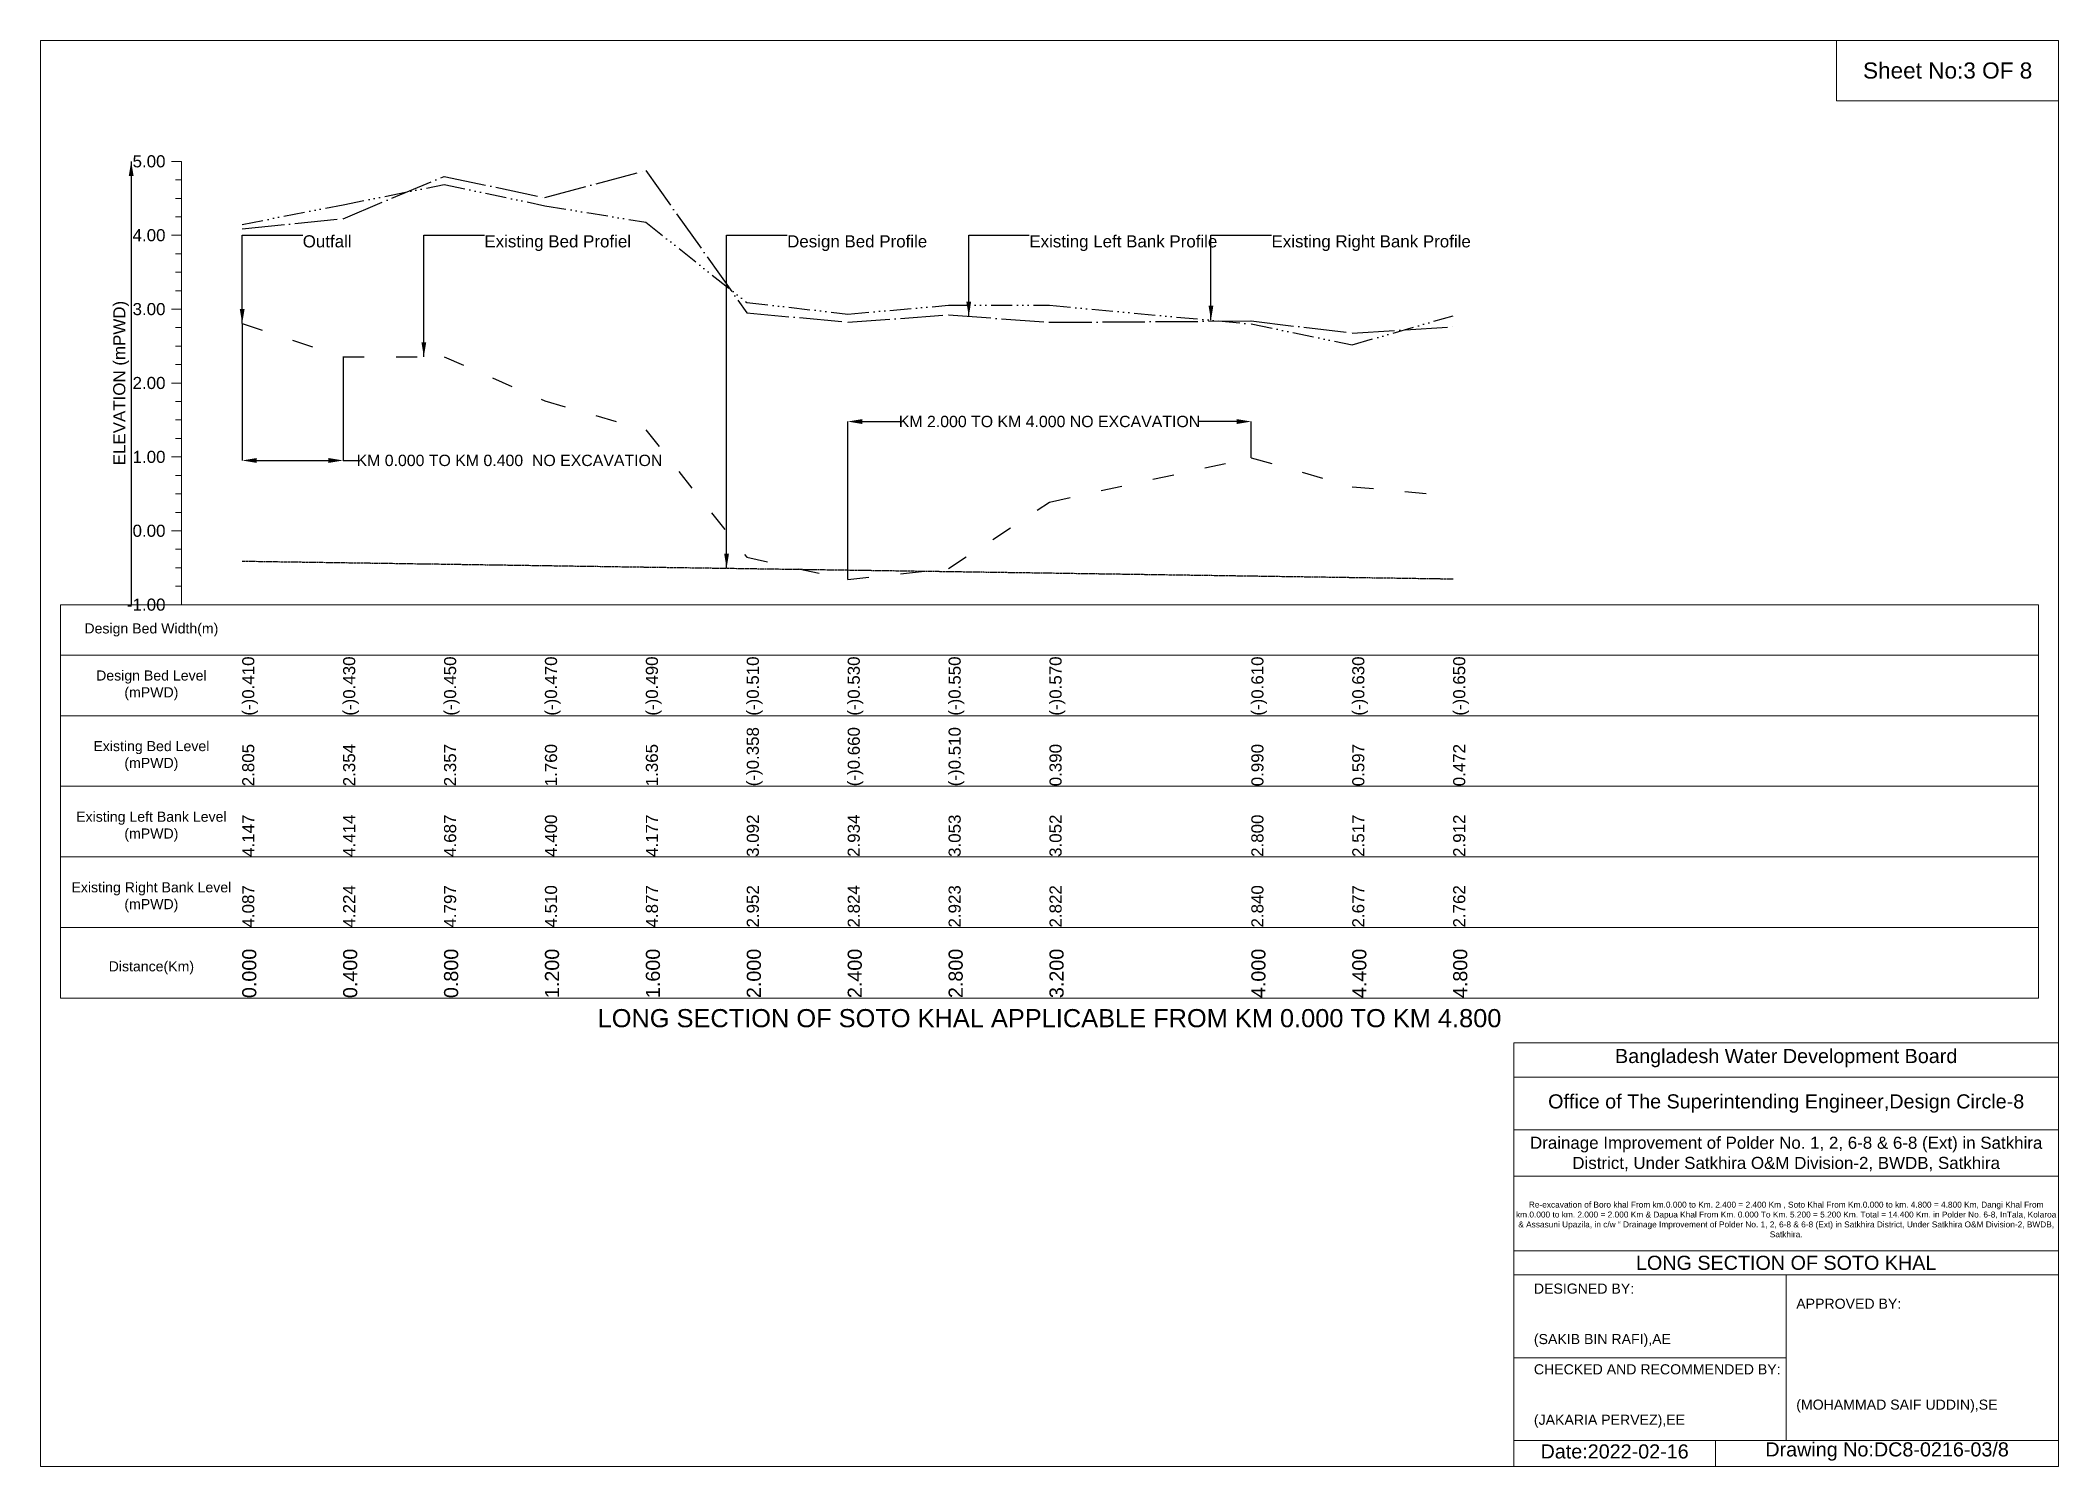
# Model space of a CAD drawing. Header units: inches. Extents: x 91000 to 408000, y -5656 to 0.
# Drawn here: x 120000 to 128000, y -5656 to 0 of the extents above; entities that cross this region are included whole.
import ezdxf

# ---------------------------------------------------------------- set-up
doc = ezdxf.new("R2010")
doc.units = ezdxf.units.IN
doc.header["$LTSCALE"] = 7
doc.header["$MEASUREMENT"] = 0
for name, pattern in [('ACAD_ISO03W100', [30, 12, -18]), ('ACAD_ISO04W100', [30, 24, -3, 0, -3]), ('ACAD_ISO14W100', [24, 12, -3, 0, -3, 0, -3, 0, -3]), ('CENTER', [2, 1.25, -0.25, 0.25, -0.25])]:
    doc.linetypes.add(name, pattern=pattern)
for name, color, linetype, lineweight in [('Cross Section Labels', 7, 'Continuous', 9), ('Design Bed Level Long Section', 7, 'CENTER', 25), ('Existing Bed Level for Long Section', 7, 'ACAD_ISO03W100', 25), ('Existing Left Bank of Long section', 7, 'ACAD_ISO04W100', 25), ('Existing Right Bank of Long Section', 7, 'ACAD_ISO14W100', 25), ('Long Section Border', 7, 'Continuous', 9), ('Long Section Labels', 7, 'Continuous', 9), ('Vscale for Long Section', 7, 'Continuous', 9)]:
    doc.layers.add(name, color=color, linetype=linetype, lineweight=lineweight)
doc.styles.get("Standard").update_dxf_attribs({"font": 'arial.ttf'})
doc.dimstyles.get("Standard").update_dxf_attribs({"dimtxt": 45, "dimasz": 58, "dimexe": 0.18, "dimexo": 0.0625, "dimgap": 0.09, "dimtad": 0, "dimtih": 1, "dimtoh": 1, "dimdec": 4, "dimzin": 0, "dimdsep": 46, "dimtxsty": 'Standard', "dimcen": 0.09, "dimadec": 0, "dimazin": 0, "dimtfac": 1, "dimtdec": 4, "dimtofl": 0, "dimtmove": 0, "dimatfit": 3, "dimfxl": 1, "dimtolj": 1, "dimtzin": 0, "dimarcsym": 0})

msp = doc.modelspace()

# ---------------------------------------------------------------- texts
at = {"layer": 'Cross Section Labels', "attachment_point": 5}
for s, insert, char_height in [('Sheet No:3 OF 8', (127560, -120), 64), ('Bangladesh Water Development Board', (126920, -4036), 56), ('Office of The Superintending Engineer,Design Circle-8', (126920, -4216), 56)]:
    msp.add_mtext(s, dxfattribs=dict(at, insert=insert, char_height=char_height))
at = {"layer": 'Cross Section Labels'}
for s, insert, char_height, width, attachment_point in [('Drainage Improvement of Polder No. 1, 2, 6-8 & 6-8 (Ext) in Satkhira District, Under Satkhira O&M Division-2, BWDB, Satkhira', (126920, -4416), 48, 2240, 5), ('Re-excavation of Boro khal From km.0.000 to Km. 2.400 = 2.400 Km , Soto Khal From Km.0.000 to km. 4.800 = 4.800 Km, Dangi Khal From km.0.000 to km. 2.000 = 2.000 Km & Dapua Khal From Km. 0.000 To Km. 5.200 = 5.200 Km. Total = 14.400 Km. in Polder No. 6-8, InTala, Kolaroa & Assasuni Upazila, in c/w “ Drainage Improvement of Polder No. 1, 2, 6-8 & 6-8 (Ext) in Satkhira District, Under Satkhira O&M Division-2, BWDB, Satkhira.', (126920, -4676), 23.56497918, 2160, 5), ('LONG SECTION OF SOTO KHAL', (126920, -4848), 56, 2240, 5), ('DESIGNED BY:^J^J^J(SAKIB BIN RAFI),AE', (125920, -5056), 40, 1120, 4), ('APPROVED BY:^J^J^J^J^J^J(MOHAMMAD SAIF UDDIN),SE', (126960, -5216), 40, 1120, 4), ('CHECKED AND RECOMMENDED BY:^J^J^J(JAKARIA PERVEZ),EE', (125920, -5376), 40, 1120, 4), ('Date:2022-02-16', (126240, -5596), 56, 1120, 5), ('Drawing No:DC8-0216-03/8', (127320, -5596), 56, 1760, 5)]:
    msp.add_mtext(s, dxfattribs=dict(at, insert=insert, char_height=char_height, width=width, attachment_point=attachment_point))
at = {"layer": 'Long Section Border', "attachment_point": 5}
for s, insert, char_height in [('Design Bed Width(m)', (120440, -2338), 40), ('Design Bed Level^J(mPWD)', (120440, -2558), 40), ('Existing Bed Level^J(mPWD)', (120440, -2838), 40), ('Existing Left Bank Level^J(mPWD)', (120440, -3118), 40), ('Existing Right Bank Level^J(mPWD)', (120440, -3398), 40), ('Distance(Km)', (120440, -3678), 40), ('LONG SECTION OF SOTO KHAL APPLICABLE FROM KM 0.000 TO KM 4.800', (124000, -3878), 72)]:
    msp.add_mtext(s, dxfattribs=dict(at, insert=insert, char_height=char_height))
at = {"layer": 'Long Section Labels', "char_height": 48, "attachment_point": 1}
for s, insert in [('Outfall', (121040, -773)), ('Existing Bed Profiel', (121759.99975, -773)), ('Design Bed Profile', (122960, -773)), ('Existing Left Bank Profile', (123919.99463, -773)), ('Existing Right Bank Profile', (124879.9981, -773))]:
    msp.add_mtext(s, dxfattribs=dict(at, insert=insert))
at = {"layer": 'Vscale for Long Section', "char_height": 48, "attachment_point": 6}
for s, insert in [('5.00', (120496, -480)), ('4.00', (120496, -773)), ('3.00', (120496, -1066)), ('2.00', (120496, -1359)), ('1.00', (120496, -1652)), ('0.00', (120496, -1945)), ('-1.00', (120496, -2238))]:
    msp.add_mtext(s, dxfattribs=dict(at, insert=insert))
at = {"layer": 'Vscale for Long Section', "rotation": 90}
for s, insert, char_height, attachment_point in [('ELEVATION (mPWD)', (120320, -1359), 48, 5), ('(-)0.410', (120800, -2678), 48, 1), ('(-)0.430', (121200, -2678), 48, 1), ('(-)0.450', (121600, -2678), 48, 1), ('(-)0.470', (122000, -2678), 48, 1), ('(-)0.490', (122400, -2678), 48, 1), ('(-)0.510', (122800, -2678), 48, 1), ('(-)0.530', (123200, -2678), 48, 1), ('(-)0.550', (123600, -2678), 48, 1), ('(-)0.570', (124000, -2678), 48, 1), ('(-)0.610', (124800, -2678), 48, 1), ('(-)0.630', (125200, -2678), 48, 1), ('(-)0.650', (125600, -2678), 48, 1), ('2.805', (120800, -2958), 48, 1), ('2.354', (121200, -2958), 48, 1), ('2.357', (121600, -2958), 48, 1), ('1.760', (122000, -2958), 48, 1), ('1.365', (122400, -2958), 48, 1), ('(-)0.358', (122800, -2958), 48, 1), ('(-)0.660', (123200, -2958), 48, 1), ('(-)0.510', (123600, -2958), 48, 1), ('0.390', (124000, -2958), 48, 1), ('0.990', (124800, -2958), 48, 1), ('0.597', (125200, -2958), 48, 1), ('0.472', (125600, -2958), 48, 1), ('4.147', (120800, -3238), 48, 1), ('4.414', (121200, -3238), 48, 1), ('4.687', (121600, -3238), 48, 1), ('4.400', (122000, -3238), 48, 1), ('4.177', (122400, -3238), 48, 1), ('3.092', (122800, -3238), 48, 1), ('2.934', (123200, -3238), 48, 1), ('3.053', (123600, -3238), 48, 1), ('3.052', (124000, -3238), 48, 1), ('2.800', (124800, -3238), 48, 1), ('2.517', (125200, -3238), 48, 1), ('2.912', (125600, -3238), 48, 1), ('4.087', (120800, -3518), 48, 1), ('4.224', (121200, -3518), 48, 1), ('4.797', (121600, -3518), 48, 1), ('4.510', (122000, -3518), 48, 1), ('4.877', (122400, -3518), 48, 1), ('2.952', (122800, -3518), 48, 1), ('2.824', (123200, -3518), 48, 1), ('2.923', (123600, -3518), 48, 1), ('2.822', (124000, -3518), 48, 1), ('2.840', (124800, -3518), 48, 1), ('2.677', (125200, -3518), 48, 1), ('2.762', (125600, -3518), 48, 1), ('0.000', (120800, -3798), 56, 1), ('0.400', (121200, -3798), 56, 1), ('0.800', (121600, -3798), 56, 1), ('1.200', (122000, -3798), 56, 1), ('1.600', (122400, -3798), 56, 1), ('2.000', (122800, -3798), 56, 1), ('2.400', (123200, -3798), 56, 1), ('2.800', (123600, -3798), 56, 1), ('3.200', (124000, -3798), 56, 1), ('4.000', (124800, -3798), 56, 1), ('4.400', (125200, -3798), 56, 1), ('4.800', (125600, -3798), 56, 1)]:
    msp.add_mtext(s, dxfattribs=dict(at, insert=insert, char_height=char_height, attachment_point=attachment_point))

# ---------------------------------------------------------------- blocks, each defined once
blk = doc.blocks.new('*D1')
at = {"layer": 'Cross Section Labels', "color": 0, "lineweight": -2, "transparency": 16777216}
for p, q in [((120800, -1123.2), (120800, -1666.2)), ((121200, -1255.3), (121200, -1666.2)), ((120858, -1666), (121142, -1666)), ((121200, -1666), (121258, -1666))]:
    blk.add_line(p, q, dxfattribs=at)
at = {"layer": 'Cross Section Labels', "color": 0, "transparency": 16777216}
for points in [[(120858, -1656.3), (120858, -1675.6), (120800, -1666)], [(121142, -1656.3), (121142, -1675.6), (121200, -1666)]]:
    blk.add_solid(points, dxfattribs=at)
at = {"layer": 'Defpoints', "color": 0, "transparency": 16777216}
for p in [(120800, -1123.1), (121200, -1255.3), (121200, -1666)]:
    blk.add_point(p, dxfattribs=at)
at = {"layer": 'Cross Section Labels', "color": 0, "transparency": 16777216, "insert": (121859.4, -1666), "char_height": 45, "attachment_point": 5}
blk.add_mtext('\\A1;KM 0.000 TO KM 0.400  NO EXCAVATION', dxfattribs=at)
blk = doc.blocks.new('*D2')
at = {"layer": 'Cross Section Labels', "color": 0, "lineweight": -2, "transparency": 16777216}
for p, q in [((123200, -2138.3), (123200, -1511.5)), ((123258, -1511.7), (123407.4, -1511.7)), ((124742, -1511.7), (124592.6, -1511.7)), ((124800, -1654.9), (124800, -1511.5))]:
    blk.add_line(p, q, dxfattribs=at)
at = {"layer": 'Cross Section Labels', "color": 0, "transparency": 16777216}
for points in [[(123258, -1502), (123258, -1521.3), (123200, -1511.7)], [(124742, -1502), (124742, -1521.3), (124800, -1511.7)]]:
    blk.add_solid(points, dxfattribs=at)
at = {"layer": 'Defpoints', "color": 0, "transparency": 16777216}
for p in [(124800, -1511.7), (124800, -1654.9), (123200, -2138.4)]:
    blk.add_point(p, dxfattribs=at)
at = {"layer": 'Cross Section Labels', "color": 0, "transparency": 16777216, "insert": (124000, -1511.7), "char_height": 45, "attachment_point": 5}
blk.add_mtext('\\A1;KM 2.000 TO KM 4.000 NO EXCAVATION', dxfattribs=at)

# ---------------------------------------------------------------- dimensions: what is measured, and where the dimension line sits
at = {"layer": 'Cross Section Labels'}
for base, p1, p2, text, picture, middle in [((121200, -1665.97688), (120800, -1123.135), (121200, -1255.278), 'KM 0.000 TO KM 0.400  NO EXCAVATION', '*D1', (121859.35876, -1665.97688)), ((124800, -1511.6715), (123200, -2138.38), (124800, -1654.93), 'KM 2.000 TO KM 4.000 NO EXCAVATION', '*D2', (124000, -1511.6715))]:
    dim = msp.add_linear_dim(base=base, p1=p1, p2=p2, text=text, dimstyle='Standard', dxfattribs=at)
    dim.commit()
    dim.dimension.update_dxf_attribs({"geometry": picture, "text_midpoint": middle})

# ---------------------------------------------------------------- linework, layer by layer
at = {"layer": 'Cross Section Labels'}
for points in [[(120000, 0), (128000, 0), (128000, -5656), (120000, -5656)], [(127120, 0), (128000, 0), (128000, -240), (127120, -240)]]:
    msp.add_lwpolyline(points, close=True, dxfattribs=at)
for points in [[(125840, -5656), (125840, -3976), (128000, -3976)], [(125840, -4112), (128000, -4112)], [(125840, -4320), (128000, -4320)], [(125840, -4504), (128000, -4504)], [(125840, -4800), (128000, -4800)], [(125840, -4896), (128000, -4896)], [(126920, -4896), (126920, -5552)], [(125840, -5224), (126920, -5224)], [(125840, -5552), (128000, -5552)], [(126640, -5552), (126640, -5656)]]:
    msp.add_lwpolyline(points, dxfattribs=at)
at = {"layer": 'Design Bed Level Long Section'}
msp.add_lwpolyline([(120800, -2065.13), (121200, -2070.99), (121600, -2076.85), (122000, -2082.71), (122400, -2088.57), (122800, -2094.43), (123200, -2100.29), (123600, -2106.15), (124000, -2112.01), (124800, -2123.73), (125200, -2129.59), (125600, -2135.45)], dxfattribs=at)
at = {"layer": 'Existing Bed Level for Long Section'}
msp.add_lwpolyline([(120800, -1123.135), (121200, -1255.278), (121600, -1254.399), (122000, -1429.32), (122400, -1545.055), (122800, -2049.894), (123200, -2138.38), (123600, -2094.43), (124000, -1830.73), (124800, -1654.93), (125200, -1770.079), (125600, -1806.704)], dxfattribs=at)
at = {"layer": 'Existing Left Bank of Long section'}
msp.add_lwpolyline([(120800, -747.509), (121200, -707.368), (121600, -539.479), (122000, -623.57), (122400, -516.039), (122800, -1080.064), (123200, -1117.568), (123600, -1088.561), (124000, -1118.154), (124800, -1112.88), (125200, -1160.639), (125600, -1135.734)], dxfattribs=at)
at = {"layer": 'Existing Right Bank of Long Section'}
msp.add_lwpolyline([(120800, -729.929), (121200, -651.698), (121600, -571.709), (122000, -655.8), (122400, -721.139), (122800, -1039.044), (123200, -1085.338), (123600, -1050.471), (124000, -1050.764), (124800, -1124.6), (125200, -1207.519), (125600, -1091.784)], dxfattribs=at)
at = {"layer": 'Long Section Border'}
msp.add_lwpolyline([(120080, -2238), (127920, -2238), (127920, -3798), (120080, -3798)], close=True, dxfattribs=at)
for points in [[(120080, -2438), (127920, -2438)], [(120080, -2678), (127920, -2678)], [(120080, -2958), (127920, -2958)], [(120080, -3238), (127920, -3238)], [(120080, -3518), (127920, -3518)]]:
    msp.add_lwpolyline(points, dxfattribs=at)
at = {"layer": 'Vscale for Long Section'}
for points in [[(120560, -480), (120520, -480)], [(120560, -2238), (120560, -1945), (120560, -1652), (120560, -1359), (120560, -1066), (120560, -773), (120560, -480)], [(120560, -553.25), (120536, -553.25)], [(120560, -626.5), (120536, -626.5)], [(120560, -699.75), (120536, -699.75)], [(120560, -773), (120520, -773)], [(120560, -846.25), (120536, -846.25)], [(120560, -919.5), (120536, -919.5)], [(120560, -992.75), (120536, -992.75)], [(120560, -1066), (120520, -1066)], [(120560, -1139.25), (120536, -1139.25)], [(120560, -1212.5), (120536, -1212.5)], [(120560, -1359), (120520, -1359)], [(120560, -1285.75), (120536, -1285.75)], [(120560, -1432.25), (120536, -1432.25)], [(120560, -1505.5), (120536, -1505.5)], [(120560, -1578.75), (120536, -1578.75)], [(120560, -1652), (120520, -1652)], [(120560, -1725.25), (120536, -1725.25)], [(120560, -1798.5), (120536, -1798.5)], [(120560, -1871.75), (120536, -1871.75)], [(120560, -1945), (120520, -1945)], [(120560, -2018.25), (120536, -2018.25)], [(120560, -2091.5), (120536, -2091.5)], [(120560, -2238), (120520, -2238)], [(120560, -2164.75), (120536, -2164.75)]]:
    msp.add_lwpolyline(points, dxfattribs=at)

msp.set_redraw_order([(e.dxf.handle, doc.entitydb.next_handle()) for e in msp.query("TEXT MTEXT ATTDEF DIMENSION ARC_DIMENSION")])  # texts and dimensions are drawn at this point

# ---------------------------------------------------------------- leaders
at = {"layer": 'Long Section Labels', "annotation_type": 0, "has_hookline": 1, "hookline_direction": 0}
for points, text_width in [([(120800, -1123.135), (120800, -773), (121039.91, -773)], 185.84447), ([(121519.99975, -1254.5748), (121519.99975, -773), (121759.90975, -773)], 571.4161), ([(122720, -2093.258), (122720, -773), (122959.91, -773)], 547.4161), ([(123679.99463, -1094.4792), (123679.99463, -773), (123919.90463, -773)], 737.35334), ([(124639.9981, -1109.83262), (124639.9981, -773), (124879.9081, -773)], 782.04638)]:
    msp.add_leader(points, dimstyle='Standard', override={"dimasz": 57.6}, dxfattribs=dict(at, text_width=text_width))
at = {"layer": 'Vscale for Long Section'}
msp.add_leader([(120360, -480), (120360, -2238)], dimstyle='Standard', override={"dimasz": 57.6}, dxfattribs=at)

doc.saveas('drawing.dxf')
